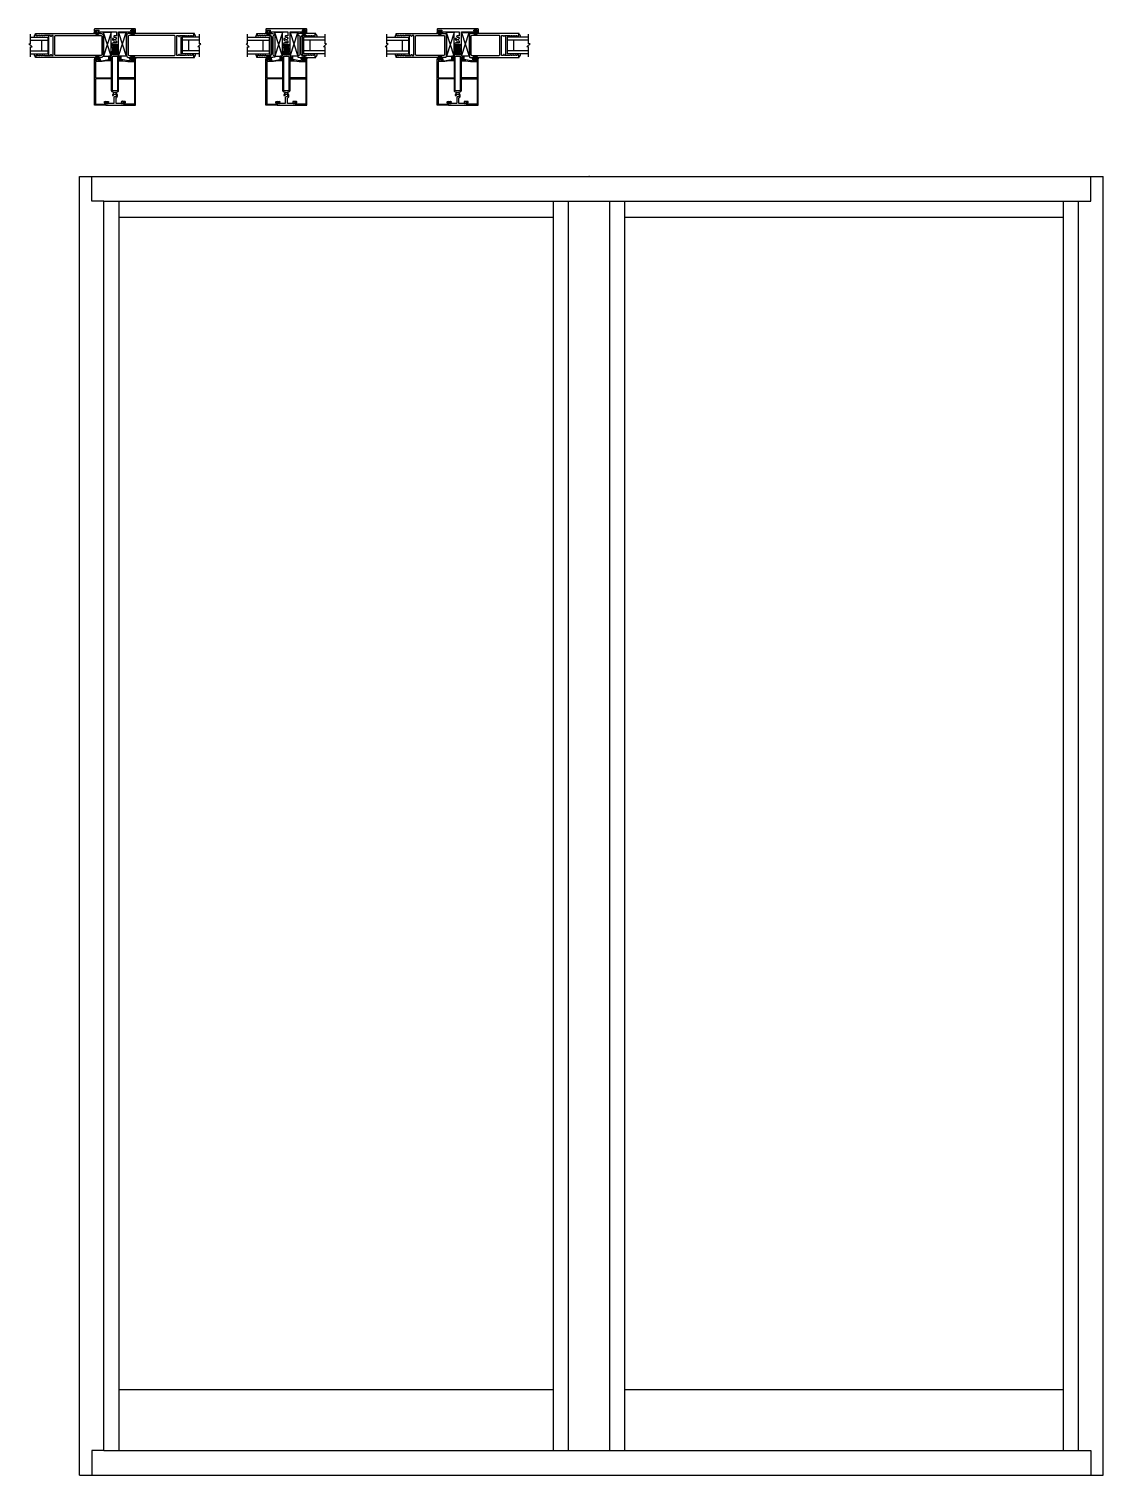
# Model space of a CAD drawing. Extents: x -8 to 56, y -99 to 66.
# Drawn here: x -7.7 to 55.7, y -98.7 to -13.3 of the extents above; entities that cross this region are included whole.
import ezdxf

# ---------------------------------------------------------------- set-up
doc = ezdxf.new("R2010")
doc.units = 0
doc.header["$MEASUREMENT"] = 0
doc.layers.get('0').update_dxf_attribs({"linetype": 'CONTINUOUS'})
for name, color, linetype in [('FRAME', 1, 'CONTINUOUS'), ('GEOMETRY', 1, 'CONTINUOUS'), ('GLASS', 7, 'CONTINUOUS'), ('GLASS-VINYL', 7, 'CONTINUOUS'), ('MISC.', 7, 'CONTINUOUS'), ('SASH', 5, 'CONTINUOUS'), ('TEXT', 7, 'CONTINUOUS'), ('VENT', 5, 'CONTINUOUS')]:
    doc.layers.add(name, color=color, linetype=linetype)

# ---------------------------------------------------------------- blocks, each defined once
blk = doc.blocks.new('3005 Std Lock Stile')
for points in [[(-2.609, 0.565), (-2.629, 0.565), (-2.689, 0.595), (-2.709, 0.595), (-2.709, 0.565), (-2.729, 0.565), (-2.789, 0.595), (-2.809, 0.595), (-2.809, 0.565), (-2.878, 0.565, -0.414214), (-2.909, 0.596), (-2.909, 0.681), (-2.929, 0.681, -0.999996), (-2.929, 0.713), (-2.909, 0.713), (-0.046, 0.713, -0.414214), (0, 0.667), (0, -0.667, -0.414214), (-0.046, -0.713), (-2.909, -0.713), (-2.929, -0.713, -0.999996), (-2.929, -0.681), (-2.909, -0.681), (-2.909, -0.596, -0.414214), (-2.878, -0.565), (-2.809, -0.565), (-2.809, -0.595), (-2.789, -0.595), (-2.729, -0.565), (-2.709, -0.565), (-2.709, -0.595), (-2.689, -0.595), (-2.629, -0.565), (-2.609, -0.565), (-2.609, -0.595), (-2.589, -0.595), (-2.529, -0.565), (-2.509, -0.565), (-2.509, -0.595), (-2.489, -0.595), (-2.429, -0.565), (-2.409, -0.565), (-2.409, -0.595), (-2.066, -0.595), (-2.066, -0.563, -1.000005), (-2.004, -0.563), (-2.004, -0.595), (-1.894, -0.595), (-1.894, 0.595), (-2.004, 0.595), (-2.004, 0.563, -0.999996), (-2.066, 0.563), (-2.066, 0.595), (-2.409, 0.595), (-2.409, 0.565), (-2.429, 0.565), (-2.489, 0.595), (-2.509, 0.595), (-2.509, 0.565), (-2.529, 0.565), (-2.589, 0.595), (-2.609, 0.595)], [(-0.14, 0.588, -0.414214), (-0.094, 0.542), (-0.094, -0.542, -0.414214), (-0.14, -0.588), (-1.754, -0.588, -0.414214), (-1.8, -0.542), (-1.8, 0.542, -0.414214), (-1.754, 0.588)]]:
    blk.add_lwpolyline(points, format="xyb", close=True)
blk = doc.blocks.new('3008 FIXED STILE')
blk.add_lwpolyline([(-1.038, 0.713), (-1.002, 0.713), (-0.1, 0.713), (0, 0.686), (0, 0.619), (-0.006, 0.619, 0.414214), (-0.1, 0.525), (-0.1, -0.525, 0.414214), (-0.006, -0.619), (0, -0.619), (0, -0.686), (-0.1, -0.713), (-1.038, -0.713, -0.999996), (-1.038, -0.681), (-1.018, -0.681), (-1.018, -0.596, -0.414214), (-0.987, -0.565), (-0.918, -0.565), (-0.918, -0.595), (-0.898, -0.595), (-0.838, -0.565), (-0.818, -0.565), (-0.818, -0.595), (-0.798, -0.595), (-0.738, -0.565), (-0.718, -0.565), (-0.718, -0.595), (-0.698, -0.595), (-0.638, -0.565), (-0.618, -0.565), (-0.618, -0.595), (-0.598, -0.595), (-0.538, -0.565), (-0.518, -0.565), (-0.518, -0.595), (-0.269, -0.595, 0.414214), (-0.175, -0.501), (-0.175, 0.501, 0.414214), (-0.269, 0.595), (-0.518, 0.595), (-0.518, 0.565), (-0.538, 0.565), (-0.598, 0.595), (-0.618, 0.595), (-0.618, 0.565), (-0.638, 0.565), (-0.698, 0.595), (-0.718, 0.595), (-0.718, 0.565), (-0.738, 0.565), (-0.798, 0.595), (-0.818, 0.595), (-0.818, 0.565), (-0.838, 0.565), (-0.898, 0.595), (-0.918, 0.595), (-0.918, 0.565), (-0.987, 0.565, -0.414214), (-1.018, 0.596), (-1.018, 0.681), (-1.038, 0.681, -0.999996), (-1.038, 0.713)], format="xyb")
blk = doc.blocks.new('3767 LEADSILE')
for points in [[(3.769, -0.597), (3.749, -0.597), (3.689, -0.565), (3.669, -0.565), (3.669, -0.597), (3.649, -0.597), (3.589, -0.565), (3.569, -0.565), (3.569, -0.597), (3.549, -0.597), (3.489, -0.565), (3.469, -0.565), (3.469, -0.588), (3.126, -0.588), (3.126, -0.556, 1), (3.064, -0.556), (3.064, -0.588), (2.969, -0.588, -0.414214), (2.954, -0.573), (2.954, 0.573, -0.414214), (2.969, 0.588), (3.064, 0.588), (3.064, 0.556, 1), (3.126, 0.556), (3.126, 0.588), (3.469, 0.588), (3.469, 0.565), (3.489, 0.565), (3.549, 0.597), (3.569, 0.597), (3.569, 0.565), (3.589, 0.565), (3.649, 0.597), (3.669, 0.597), (3.669, 0.565), (3.689, 0.565), (3.749, 0.597), (3.769, 0.597), (3.769, 0.565), (3.789, 0.565), (3.849, 0.597), (3.869, 0.597), (3.869, 0.565), (3.938, 0.565, 0.414214), (3.969, 0.596), (3.969, 0.681), (3.989, 0.681, 1), (3.989, 0.713), (0.14, 0.713, 0.414214), (0, 0.573), (0, -0.573, 0.414214), (0.14, -0.713), (3.989, -0.713, 1), (3.989, -0.681), (3.969, -0.681), (3.969, -0.596, 0.414214), (3.938, -0.565), (3.869, -0.565), (3.869, -0.597), (3.849, -0.597), (3.789, -0.565), (3.769, -0.565)], [(2.814, -0.588, 0.414214), (2.86, -0.542), (2.86, 0.542, 0.414214), (2.814, 0.588), (0.14, 0.588, 0.414214), (0.094, 0.542), (0.094, -0.542, 0.414214), (0.14, -0.588)]]:
    blk.add_lwpolyline(points, format="xyb", close=True)
blk = doc.blocks.new('25031')
at = {"layer": 'GEOMETRY', "color": 5}
for p, q in [((-0.035, 0.042), (-0.09, 0.042)), ((-0.09, 0.042), (-0.09, 0)), ((-0.09, 0), (0.09, 0)), ((-0.035, 0.112), (-0.035, 0.042)), ((0.035, 0.042), (0.035, 0.112)), ((0.09, 0.042), (0.035, 0.042)), ((0.09, 0), (0.09, 0.042))]:
    blk.add_line(p, q, dxfattribs=at)
for centre, radius, start, end in [((-0.16, 0.126), 0.01, 165.86854, 267.1063), ((0, 0.086), 0.175, 14.16222, 165.86854), ((0, 3.29), 3.179, 267.1063, 269.36545), ((0, 0.086), 0.135, 30.48079, 149.52589), ((0, 3.29), 3.139, 267.87586, 269.9963), ((0.005, 3.056), 2.904, 269.90051, 272.19223), ((0.005, 3.056), 2.944, 270.58295, 273.02232), ((0.16, 0.126), 0.01, 273.02232, 14.16222)]:
    blk.add_arc(centre, radius, start, end, dxfattribs=at)

msp = doc.modelspace()

# ---------------------------------------------------------------- hatches: boundary and pattern name
h = msp.add_hatch()
h.set_pattern_fill('ANSI32', color=256, scale=0.25, angle=90, style=0)
h.set_pattern_definition([(135, (-21.25459, -23.12155), (-0.06629126, -0.06629126), []), (135, (-21.25459, -23.07736), (-0.06629126, -0.06629126), [])])
h.paths.add_polyline_path([(-2.501, -14.676), (-2.501, -14.425), (-2.526, -14.425, -1), (-2.526, -14.375), (-2.511, -14.375, 0.414214), (-2.501, -14.365), (-2.501, -14.269, 0.414214), (-2.532, -14.238), (-2.757, -14.238, 0.414214), (-2.788, -14.269), (-2.788, -14.365, 0.414214), (-2.778, -14.375), (-2.763, -14.375, -1), (-2.763, -14.425), (-2.798, -14.425), (-2.798, -14.676), (-2.763, -14.676, -1), (-2.763, -14.726), (-2.778, -14.726, 0.414214), (-2.788, -14.736), (-2.788, -14.832, 0.414214), (-2.757, -14.863), (-2.532, -14.863, 0.414214), (-2.501, -14.832), (-2.501, -14.736, 0.414214), (-2.511, -14.726), (-2.526, -14.726, -1), (-2.526, -14.676)])
h = msp.add_hatch()
h.set_pattern_fill('ANSI32', color=256, scale=0.25, angle=90, style=0)
h.set_pattern_definition([(135, (-11.141125, -23.12155), (-0.06629126, -0.06629126), []), (135, (-11.141125, -23.07736), (-0.06629126, -0.06629126), [])])
h.paths.add_polyline_path([(7.612, -14.676), (7.612, -14.425), (7.587, -14.425, -1), (7.587, -14.375), (7.602, -14.375, 0.414214), (7.612, -14.365), (7.612, -14.269, 0.414214), (7.581, -14.238), (7.356, -14.238, 0.414214), (7.325, -14.269), (7.325, -14.365, 0.414214), (7.335, -14.375), (7.35, -14.375, -1), (7.35, -14.425), (7.316, -14.425), (7.316, -14.676), (7.35, -14.676, -1), (7.35, -14.726), (7.335, -14.726, 0.414214), (7.325, -14.736), (7.325, -14.832, 0.414214), (7.356, -14.863), (7.581, -14.863, 0.414214), (7.612, -14.832), (7.612, -14.736, 0.414214), (7.602, -14.726), (7.587, -14.726, -1), (7.587, -14.676)])
h = msp.add_hatch()
h.set_pattern_fill('ANSI32', color=256, scale=0.25, angle=90, style=0)
h.set_pattern_definition([(135, (-1.02766, -23.12155), (-0.06629126, -0.06629126), []), (135, (-1.02766, -23.07736), (-0.06629126, -0.06629126), [])])
h.paths.add_polyline_path([(17.726, -14.676), (17.726, -14.425), (17.701, -14.425, -1), (17.701, -14.375), (17.716, -14.375, 0.414214), (17.726, -14.365), (17.726, -14.269, 0.414214), (17.695, -14.238), (17.47, -14.238, 0.414214), (17.439, -14.269), (17.439, -14.365, 0.414214), (17.449, -14.375), (17.464, -14.375, -1), (17.464, -14.425), (17.429, -14.425), (17.429, -14.676), (17.464, -14.676, -1), (17.464, -14.726), (17.449, -14.726, 0.414214), (17.439, -14.736), (17.439, -14.832, 0.414214), (17.47, -14.863), (17.695, -14.863, 0.414214), (17.726, -14.832), (17.726, -14.736, 0.414214), (17.716, -14.726), (17.701, -14.726, -1), (17.701, -14.676)])

# ---------------------------------------------------------------- linework, layer by layer
at = {"layer": 'FRAME'}
for p, q in [((-4.746, -22.053), (55.664, -22.053)), ((-4.746, -98.719), (-4.746, -22.053)), ((-4.019, -23.507), (-4.019, -22.053)), ((54.937, -23.507), (54.937, -22.053)), ((55.664, -98.719), (55.664, -22.053)), ((-3.292, -23.507), (-4.019, -23.507)), ((-3.292, -23.507), (54.21, -23.507)), ((-3.292, -97.265), (-3.292, -23.507)), ((24.123, -97.265), (24.123, -23.507)), ((26.559, -97.265), (26.559, -23.507)), ((54.21, -97.265), (54.21, -23.507)), ((54.21, -23.507), (54.937, -23.507)), ((-3.292, -97.265), (-4.019, -97.265)), ((-4.019, -97.265), (-4.019, -98.719)), ((-3.292, -97.265), (54.21, -97.265)), ((54.21, -97.265), (54.937, -97.265)), ((54.937, -97.265), (54.937, -98.719)), ((-4.746, -98.719), (55.664, -98.719))]:
    msp.add_line(p, q, dxfattribs=at)
for points in [[(-1.457, -13.507, 0.414214), (-1.426, -13.476), (-1.426, -13.363, 0.414214), (-1.457, -13.332), (-2.645, -13.332), (-3.832, -13.332, 0.414214), (-3.863, -13.363), (-3.863, -13.476, 0.414214), (-3.832, -13.507), (-3.781, -13.507, 0.414214), (-3.756, -13.482, 0.399638), (-3.779, -13.457, -0.399638), (-3.803, -13.432), (-3.803, -13.432, -0.414214), (-3.778, -13.407), (-3.608, -13.407, -0.414214), (-3.583, -13.432), (-3.583, -13.432, -0.399638), (-3.607, -13.457, 0.399638), (-3.631, -13.482, 0.414214), (-3.606, -13.507), (-3.554, -13.507), (-2.551, -13.507), (-2.551, -13.718, -0.517938), (-2.593, -13.747, 0.142368), (-2.679, -13.742, 0.510157), (-2.703, -13.797), (-2.702, -13.798, 0.323599), (-2.663, -13.815, -2.284894), (-2.722, -13.918, 0.323599), (-2.757, -13.892), (-2.758, -13.892, 0.510157), (-2.794, -13.94, 0.42659), (-2.593, -14.041, -0.517938), (-2.551, -14.07), (-2.551, -14.132, -0.414214), (-2.582, -14.163), (-2.757, -14.163, 0.414214), (-2.863, -14.269), (-2.863, -14.394, 0.414214), (-2.832, -14.425), (-2.763, -14.425, 0.414214), (-2.738, -14.4, 0.414214), (-2.763, -14.375), (-2.778, -14.375, -0.414214), (-2.788, -14.365), (-2.788, -14.269, -0.414214), (-2.757, -14.238), (-2.532, -14.238, -0.414214), (-2.501, -14.269), (-2.501, -14.365, -0.414214), (-2.511, -14.375), (-2.526, -14.375, 0.414214), (-2.551, -14.4, 0.414214), (-2.526, -14.425), (-2.511, -14.425), (-2.501, -14.425), (-2.501, -14.676), (-2.511, -14.676), (-2.526, -14.676, 0.414214), (-2.551, -14.701, 0.414214), (-2.526, -14.726), (-2.511, -14.726, -0.414214), (-2.501, -14.736), (-2.501, -14.832, -0.414214), (-2.532, -14.863), (-2.757, -14.863, -0.414214), (-2.788, -14.832), (-2.788, -14.736, -0.414214), (-2.778, -14.726), (-2.763, -14.726, 0.414214), (-2.738, -14.701, 0.414214), (-2.763, -14.676), (-2.832, -14.676, 0.414214), (-2.863, -14.707), (-2.863, -14.934, -0.414214), (-2.873, -14.944), (-2.988, -14.944, 0.414214), (-3.019, -14.975), (-3.019, -15.131, 0.414214), (-2.988, -15.162, 0.414214), (-2.957, -15.131), (-2.957, -15.006), (-2.863, -15.006), (-2.863, -16.957, 0.414214), (-2.757, -17.063), (-2.713, -17.063, -0.414214), (-2.682, -17.094), (-2.682, -17.096, -0.308174), (-2.702, -17.125, 0.227368), (-2.794, -17.224, 0.502305), (-2.758, -17.272, 0.326072), (-2.722, -17.246, -2.386509), (-2.667, -17.348, 0.500407), (-2.707, -17.378), (-2.707, -17.722, -0.414214), (-2.717, -17.732), (-3.014, -17.732, 0.237131), (-3.039, -17.745, -0.457629), (-3.086, -17.748), (-3.156, -17.678, 0.668179), (-3.19, -17.692), (-3.19, -17.822, 0.414214), (-3.18, -17.832), (-2.645, -17.832), (-2.109, -17.832, 0.414214), (-2.099, -17.822), (-2.099, -17.692, 0.668179), (-2.133, -17.678), (-2.203, -17.748, -0.457629), (-2.25, -17.745, 0.237131), (-2.275, -17.732), (-2.572, -17.732, -0.414214), (-2.582, -17.722), (-2.582, -17.432, -0.267949), (-2.567, -17.405, 0.627979), (-2.588, -17.125, -0.308174), (-2.607, -17.096), (-2.607, -17.094, -0.414214), (-2.576, -17.063), (-2.532, -17.063, 0.414214), (-2.426, -16.957), (-2.426, -15.006), (-2.332, -15.006), (-2.332, -15.131, 0.414214), (-2.301, -15.162, 0.414214), (-2.27, -15.131), (-2.27, -14.975, 0.414214), (-2.301, -14.944), (-2.426, -14.944), (-2.426, -13.507), (-1.735, -13.507), (-1.684, -13.507, 0.414214), (-1.659, -13.482, 0.399638), (-1.682, -13.457, -0.399638), (-1.706, -13.432), (-1.706, -13.432, -0.414214), (-1.681, -13.407), (-1.511, -13.407, -0.414214), (-1.486, -13.432), (-1.486, -13.432, -0.399638), (-1.51, -13.457, 0.399638), (-1.534, -13.482), (-1.534, -13.482, 0.414214), (-1.509, -13.507)], [(8.656, -13.507, 0.414214), (8.687, -13.476), (8.687, -13.363, 0.414214), (8.656, -13.332), (7.469, -13.332), (6.281, -13.332, 0.414214), (6.25, -13.363), (6.25, -13.476, 0.414214), (6.281, -13.507), (6.333, -13.507, 0.414214), (6.358, -13.482, 0.399638), (6.334, -13.457, -0.399638), (6.31, -13.432), (6.31, -13.432, -0.414214), (6.335, -13.407), (6.505, -13.407, -0.414214), (6.53, -13.432), (6.53, -13.432, -0.399638), (6.507, -13.457, 0.399638), (6.483, -13.482, 0.414214), (6.508, -13.507), (6.559, -13.507), (7.562, -13.507), (7.562, -13.718, -0.517938), (7.521, -13.747, 0.142368), (7.434, -13.742, 0.510157), (7.411, -13.797), (7.411, -13.798, 0.323599), (7.451, -13.815, -2.284894), (7.391, -13.918, 0.323599), (7.357, -13.892), (7.356, -13.892, 0.510157), (7.32, -13.94, 0.42659), (7.521, -14.041, -0.517938), (7.562, -14.07), (7.562, -14.132, -0.414214), (7.531, -14.163), (7.356, -14.163, 0.414214), (7.25, -14.269), (7.25, -14.394, 0.414214), (7.281, -14.425), (7.35, -14.425, 0.414214), (7.375, -14.4, 0.414214), (7.35, -14.375), (7.335, -14.375, -0.414214), (7.325, -14.365), (7.325, -14.269, -0.414214), (7.356, -14.238), (7.581, -14.238, -0.414214), (7.612, -14.269), (7.612, -14.365, -0.414214), (7.602, -14.375), (7.587, -14.375, 0.414214), (7.562, -14.4, 0.414214), (7.587, -14.425), (7.602, -14.425), (7.612, -14.425), (7.612, -14.676), (7.602, -14.676), (7.587, -14.676, 0.414214), (7.562, -14.701, 0.414214), (7.587, -14.726), (7.602, -14.726, -0.414214), (7.612, -14.736), (7.612, -14.832, -0.414214), (7.581, -14.863), (7.356, -14.863, -0.414214), (7.325, -14.832), (7.325, -14.736, -0.414214), (7.335, -14.726), (7.35, -14.726, 0.414214), (7.375, -14.701, 0.414214), (7.35, -14.676), (7.281, -14.676, 0.414214), (7.25, -14.707), (7.25, -14.934, -0.414214), (7.24, -14.944), (7.125, -14.944, 0.414214), (7.094, -14.975), (7.094, -15.131, 0.414214), (7.125, -15.162, 0.414214), (7.156, -15.131), (7.156, -15.006), (7.25, -15.006), (7.25, -16.957, 0.414214), (7.356, -17.063), (7.4, -17.063, -0.414214), (7.431, -17.094), (7.431, -17.096, -0.308174), (7.412, -17.125, 0.227368), (7.32, -17.224, 0.502305), (7.356, -17.272, 0.326072), (7.391, -17.246, -2.386509), (7.446, -17.348, 0.500407), (7.406, -17.378), (7.406, -17.722, -0.414214), (7.396, -17.732), (7.099, -17.732, 0.237131), (7.074, -17.745, -0.457629), (7.028, -17.748), (6.957, -17.678, 0.668179), (6.923, -17.692), (6.923, -17.822, 0.414214), (6.933, -17.832), (7.469, -17.832), (8.004, -17.832, 0.414214), (8.014, -17.822), (8.014, -17.692, 0.668179), (7.98, -17.678), (7.91, -17.748, -0.457629), (7.863, -17.745, 0.237131), (7.838, -17.732), (7.541, -17.732, -0.414214), (7.531, -17.722), (7.531, -17.432, -0.267949), (7.547, -17.405, 0.627979), (7.526, -17.125, -0.308174), (7.506, -17.096), (7.506, -17.094, -0.414214), (7.537, -17.063), (7.581, -17.063, 0.414214), (7.687, -16.957), (7.687, -15.006), (7.781, -15.006), (7.781, -15.131, 0.414214), (7.812, -15.162, 0.414214), (7.843, -15.131), (7.843, -14.975, 0.414214), (7.812, -14.944), (7.687, -14.944), (7.687, -13.507), (8.378, -13.507), (8.43, -13.507, 0.414214), (8.455, -13.482, 0.399638), (8.431, -13.457, -0.399638), (8.407, -13.432), (8.407, -13.432, -0.414214), (8.432, -13.407), (8.602, -13.407, -0.414214), (8.627, -13.432), (8.627, -13.432, -0.399638), (8.604, -13.457, 0.399638), (8.58, -13.482), (8.58, -13.482, 0.414214), (8.605, -13.507)], [(18.77, -13.507, 0.414214), (18.801, -13.476), (18.801, -13.363, 0.414214), (18.77, -13.332), (17.582, -13.332), (16.395, -13.332, 0.414214), (16.364, -13.363), (16.364, -13.476, 0.414214), (16.395, -13.507), (16.446, -13.507, 0.414214), (16.471, -13.482, 0.399638), (16.448, -13.457, -0.399638), (16.424, -13.432), (16.424, -13.432, -0.414214), (16.449, -13.407), (16.619, -13.407, -0.414214), (16.644, -13.432), (16.644, -13.432, -0.399638), (16.62, -13.457, 0.399638), (16.596, -13.482, 0.414214), (16.621, -13.507), (16.673, -13.507), (17.676, -13.507), (17.676, -13.718, -0.517938), (17.634, -13.747, 0.142368), (17.547, -13.742, 0.510157), (17.524, -13.797), (17.525, -13.798, 0.323599), (17.564, -13.815, -2.284894), (17.505, -13.918, 0.323599), (17.47, -13.892), (17.469, -13.892, 0.510157), (17.433, -13.94, 0.42659), (17.634, -14.041, -0.517938), (17.676, -14.07), (17.676, -14.132, -0.414214), (17.645, -14.163), (17.47, -14.163, 0.414214), (17.364, -14.269), (17.364, -14.394, 0.414214), (17.395, -14.425), (17.464, -14.425, 0.414214), (17.489, -14.4, 0.414214), (17.464, -14.375), (17.449, -14.375, -0.414214), (17.439, -14.365), (17.439, -14.269, -0.414214), (17.47, -14.238), (17.695, -14.238, -0.414214), (17.726, -14.269), (17.726, -14.365, -0.414214), (17.716, -14.375), (17.701, -14.375, 0.414214), (17.676, -14.4, 0.414214), (17.701, -14.425), (17.716, -14.425), (17.726, -14.425), (17.726, -14.676), (17.716, -14.676), (17.701, -14.676, 0.414214), (17.676, -14.701, 0.414214), (17.701, -14.726), (17.716, -14.726, -0.414214), (17.726, -14.736), (17.726, -14.832, -0.414214), (17.695, -14.863), (17.47, -14.863, -0.414214), (17.439, -14.832), (17.439, -14.736, -0.414214), (17.449, -14.726), (17.464, -14.726, 0.414214), (17.489, -14.701, 0.414214), (17.464, -14.676), (17.395, -14.676, 0.414214), (17.364, -14.707), (17.364, -14.934, -0.414214), (17.354, -14.944), (17.239, -14.944, 0.414214), (17.208, -14.975), (17.208, -15.131, 0.414214), (17.239, -15.162, 0.414214), (17.27, -15.131), (17.27, -15.006), (17.364, -15.006), (17.364, -16.957, 0.414214), (17.47, -17.063), (17.514, -17.063, -0.414214), (17.545, -17.094), (17.545, -17.096, -0.308174), (17.525, -17.125, 0.227368), (17.433, -17.224, 0.502305), (17.469, -17.272, 0.326072), (17.505, -17.246, -2.386509), (17.559, -17.348, 0.500407), (17.52, -17.378), (17.52, -17.722, -0.414214), (17.51, -17.732), (17.213, -17.732, 0.237131), (17.188, -17.745, -0.457629), (17.141, -17.748), (17.071, -17.678, 0.668179), (17.037, -17.692), (17.037, -17.822, 0.414214), (17.047, -17.832), (17.582, -17.832), (18.118, -17.832, 0.414214), (18.128, -17.822), (18.128, -17.692, 0.668179), (18.094, -17.678), (18.024, -17.748, -0.457629), (17.977, -17.745, 0.237131), (17.952, -17.732), (17.655, -17.732, -0.414214), (17.645, -17.722), (17.645, -17.432, -0.267949), (17.66, -17.405, 0.627979), (17.639, -17.125, -0.308174), (17.62, -17.096), (17.62, -17.094, -0.414214), (17.651, -17.063), (17.695, -17.063, 0.414214), (17.801, -16.957), (17.801, -15.006), (17.895, -15.006), (17.895, -15.131, 0.414214), (17.926, -15.162, 0.414214), (17.957, -15.131), (17.957, -14.975, 0.414214), (17.926, -14.944), (17.801, -14.944), (17.801, -13.507), (18.492, -13.507), (18.543, -13.507, 0.414214), (18.568, -13.482, 0.399638), (18.545, -13.457, -0.399638), (18.521, -13.432), (18.521, -13.432, -0.414214), (18.546, -13.407), (18.716, -13.407, -0.414214), (18.741, -13.432), (18.741, -13.432, -0.399638), (18.717, -13.457, 0.399638), (18.693, -13.482), (18.693, -13.482, 0.414214), (18.718, -13.507)], [(-3.783, -17.782), (-3.261, -17.782, 0.440011), (-3.251, -17.771), (-3.261, -17.65, -0.440011), (-3.231, -17.616), (-3.202, -17.616, 0.267949), (-3.193, -17.611, -0.57735), (-3.176, -17.611, 0.267949), (-3.167, -17.616), (-3.102, -17.616, 0.267949), (-3.093, -17.611, -0.57735), (-3.076, -17.611, 0.267949), (-3.067, -17.616), (-3.038, -17.616, -0.691708), (-3.025, -17.651), (-3.089, -17.707, -0.395486), (-3.116, -17.706), (-3.15, -17.672), (-3.203, -17.672), (-3.19, -17.821, -0.440011), (-3.2, -17.832), (-3.848, -17.832, -0.414214), (-3.858, -17.822), (-3.858, -15.138, -0.414214), (-3.827, -15.107), (-3.774, -15.107, -0.975), (-3.772, -15.157, 0.975), (-3.771, -15.207), (-3.601, -15.207, 0.975), (-3.6, -15.157, -0.975), (-3.599, -15.107), (-3.545, -15.107, -0.414214), (-3.514, -15.138), (-3.514, -15.176, 0.414214), (-3.483, -15.207), (-3.42, -15.207, 0.035412), (-3.416, -15.207), (-3.121, -15.163, -0.035412), (-3.109, -15.162), (-2.929, -15.162, 0.414214), (-2.919, -15.152), (-2.919, -15.08, -1), (-2.863, -15.08), (-2.863, -15.187, -0.414214), (-2.894, -15.218), (-3.109, -15.218, 0.035412), (-3.114, -15.219), (-3.408, -15.262, -0.035412), (-3.42, -15.263), (-3.783, -15.263, 0.414214), (-3.793, -15.273), (-3.793, -16.204, 0.414214), (-3.783, -16.214), (-2.891, -16.214, -1), (-2.891, -16.27), (-3.783, -16.27, 0.414214), (-3.793, -16.28), (-3.793, -17.772, 0.414214)], [(-2.501, -16.957, -0.414214), (-2.532, -16.988), (-2.757, -16.988, -0.414214), (-2.788, -16.957), (-2.788, -14.969, -0.414214), (-2.757, -14.938), (-2.532, -14.938, -0.414214), (-2.501, -14.969)], [(-1.506, -17.782), (-2.029, -17.782, -0.440011), (-2.039, -17.771), (-2.028, -17.65, 0.440011), (-2.059, -17.616), (-2.088, -17.616, -0.267949), (-2.096, -17.611, 0.57735), (-2.114, -17.611, -0.267949), (-2.122, -17.616), (-2.188, -17.616, -0.267949), (-2.196, -17.611, 0.57735), (-2.214, -17.611, -0.267949), (-2.222, -17.616), (-2.251, -17.616, 0.691708), (-2.264, -17.651), (-2.201, -17.707, 0.395486), (-2.173, -17.706), (-2.139, -17.672), (-2.086, -17.672), (-2.099, -17.821, 0.440011), (-2.089, -17.832), (-1.441, -17.832, 0.414214), (-1.431, -17.822), (-1.431, -15.138, 0.414214), (-1.462, -15.107), (-1.516, -15.107, 0.975), (-1.517, -15.157, -0.975), (-1.518, -15.207), (-1.688, -15.207, -0.975), (-1.689, -15.157, 0.975), (-1.691, -15.107), (-1.744, -15.107, 0.414214), (-1.775, -15.138), (-1.775, -15.176, -0.414214), (-1.806, -15.207), (-1.869, -15.207, -0.035412), (-1.874, -15.207), (-2.168, -15.163, 0.035412), (-2.18, -15.162), (-2.36, -15.162, -0.414214), (-2.37, -15.152), (-2.37, -15.08, 1), (-2.426, -15.08), (-2.426, -15.187, 0.414214), (-2.395, -15.218), (-2.18, -15.218, -0.035412), (-2.176, -15.219), (-1.881, -15.262, 0.035412), (-1.869, -15.263), (-1.506, -15.263, -0.414214), (-1.496, -15.273), (-1.496, -16.204, -0.414214), (-1.506, -16.214), (-2.398, -16.214, 1), (-2.398, -16.27), (-1.506, -16.27, -0.414214), (-1.496, -16.28), (-1.496, -17.772, -0.414214)], [(6.33, -17.782), (6.853, -17.782, 0.440011), (6.863, -17.771), (6.852, -17.65, -0.440011), (6.883, -17.616), (6.912, -17.616, 0.267949), (6.92, -17.611, -0.57735), (6.938, -17.611, 0.267949), (6.946, -17.616), (7.012, -17.616, 0.267949), (7.02, -17.611, -0.57735), (7.038, -17.611, 0.267949), (7.046, -17.616), (7.075, -17.616, -0.691708), (7.089, -17.651), (7.025, -17.707, -0.395486), (6.997, -17.706), (6.963, -17.672), (6.91, -17.672), (6.923, -17.821, -0.440011), (6.913, -17.832), (6.265, -17.832, -0.414214), (6.255, -17.822), (6.255, -15.138, -0.414214), (6.286, -15.107), (6.34, -15.107, -0.975), (6.341, -15.157, 0.975), (6.342, -15.207), (6.512, -15.207, 0.975), (6.514, -15.157, -0.975), (6.515, -15.107), (6.568, -15.107, -0.414214), (6.599, -15.138), (6.599, -15.176, 0.414214), (6.63, -15.207), (6.693, -15.207, 0.035412), (6.698, -15.207), (6.992, -15.163, -0.035412), (7.004, -15.162), (7.184, -15.162, 0.414214), (7.194, -15.152), (7.194, -15.08, -1), (7.25, -15.08), (7.25, -15.187, -0.414214), (7.219, -15.218), (7.004, -15.218, 0.035412), (7, -15.219), (6.706, -15.262, -0.035412), (6.693, -15.263), (6.33, -15.263, 0.414214), (6.32, -15.273), (6.32, -16.204, 0.414214), (6.33, -16.214), (7.222, -16.214, -1), (7.222, -16.27), (6.33, -16.27, 0.414214), (6.32, -16.28), (6.32, -17.772, 0.414214)], [(7.612, -16.957, -0.414214), (7.581, -16.988), (7.356, -16.988, -0.414214), (7.325, -16.957), (7.325, -14.969, -0.414214), (7.356, -14.938), (7.581, -14.938, -0.414214), (7.612, -14.969)], [(8.607, -17.782), (8.085, -17.782, -0.440011), (8.075, -17.771), (8.086, -17.65, 0.440011), (8.055, -17.616), (8.026, -17.616, -0.267949), (8.017, -17.611, 0.57735), (8, -17.611, -0.267949), (7.991, -17.616), (7.926, -17.616, -0.267949), (7.917, -17.611, 0.57735), (7.9, -17.611, -0.267949), (7.891, -17.616), (7.862, -17.616, 0.691708), (7.849, -17.651), (7.913, -17.707, 0.395486), (7.94, -17.706), (7.974, -17.672), (8.027, -17.672), (8.014, -17.821, 0.440011), (8.024, -17.832), (8.672, -17.832, 0.414214), (8.682, -17.822), (8.682, -15.138, 0.414214), (8.651, -15.107), (8.598, -15.107, 0.975), (8.597, -15.157, -0.975), (8.595, -15.207), (8.425, -15.207, -0.975), (8.424, -15.157, 0.975), (8.423, -15.107), (8.369, -15.107, 0.414214), (8.338, -15.138), (8.338, -15.176, -0.414214), (8.307, -15.207), (8.244, -15.207, -0.035412), (8.24, -15.207), (7.946, -15.163, 0.035412), (7.933, -15.162), (7.753, -15.162, -0.414214), (7.743, -15.152), (7.743, -15.08, 1), (7.687, -15.08), (7.687, -15.187, 0.414214), (7.718, -15.218), (7.933, -15.218, -0.035412), (7.938, -15.219), (8.232, -15.262, 0.035412), (8.244, -15.263), (8.607, -15.263, -0.414214), (8.617, -15.273), (8.617, -16.204, -0.414214), (8.607, -16.214), (7.715, -16.214, 1), (7.715, -16.27), (8.607, -16.27, -0.414214), (8.617, -16.28), (8.617, -17.772, -0.414214)], [(16.444, -17.782), (16.966, -17.782, 0.440011), (16.976, -17.771), (16.966, -17.65, -0.440011), (16.996, -17.616), (17.025, -17.616, 0.267949), (17.034, -17.611, -0.57735), (17.051, -17.611, 0.267949), (17.06, -17.616), (17.125, -17.616, 0.267949), (17.134, -17.611, -0.57735), (17.151, -17.611, 0.267949), (17.16, -17.616), (17.189, -17.616, -0.691708), (17.202, -17.651), (17.138, -17.707, -0.395486), (17.111, -17.706), (17.077, -17.672), (17.024, -17.672), (17.037, -17.821, -0.440011), (17.027, -17.832), (16.379, -17.832, -0.414214), (16.369, -17.822), (16.369, -15.138, -0.414214), (16.4, -15.107), (16.453, -15.107, -0.975), (16.455, -15.157, 0.975), (16.456, -15.207), (16.626, -15.207, 0.975), (16.627, -15.157, -0.975), (16.628, -15.107), (16.682, -15.107, -0.414214), (16.713, -15.138), (16.713, -15.176, 0.414214), (16.744, -15.207), (16.807, -15.207, 0.035412), (16.811, -15.207), (17.105, -15.163, -0.035412), (17.118, -15.162), (17.298, -15.162, 0.414214), (17.308, -15.152), (17.308, -15.08, -1), (17.364, -15.08), (17.364, -15.187, -0.414214), (17.333, -15.218), (17.118, -15.218, 0.035412), (17.113, -15.219), (16.819, -15.262, -0.035412), (16.807, -15.263), (16.444, -15.263, 0.414214), (16.434, -15.273), (16.434, -16.204, 0.414214), (16.444, -16.214), (17.336, -16.214, -1), (17.336, -16.27), (16.444, -16.27, 0.414214), (16.434, -16.28), (16.434, -17.772, 0.414214)], [(17.726, -16.957, -0.414214), (17.695, -16.988), (17.47, -16.988, -0.414214), (17.439, -16.957), (17.439, -14.969, -0.414214), (17.47, -14.938), (17.695, -14.938, -0.414214), (17.726, -14.969)], [(18.721, -17.782), (18.198, -17.782, -0.440011), (18.188, -17.771), (18.199, -17.65, 0.440011), (18.168, -17.616), (18.139, -17.616, -0.267949), (18.131, -17.611, 0.57735), (18.113, -17.611, -0.267949), (18.105, -17.616), (18.039, -17.616, -0.267949), (18.031, -17.611, 0.57735), (18.013, -17.611, -0.267949), (18.005, -17.616), (17.976, -17.616, 0.691708), (17.963, -17.651), (18.026, -17.707, 0.395486), (18.054, -17.706), (18.088, -17.672), (18.141, -17.672), (18.128, -17.821, 0.440011), (18.138, -17.832), (18.786, -17.832, 0.414214), (18.796, -17.822), (18.796, -15.138, 0.414214), (18.765, -15.107), (18.711, -15.107, 0.975), (18.71, -15.157, -0.975), (18.709, -15.207), (18.539, -15.207, -0.975), (18.538, -15.157, 0.975), (18.536, -15.107), (18.483, -15.107, 0.414214), (18.452, -15.138), (18.452, -15.176, -0.414214), (18.421, -15.207), (18.358, -15.207, -0.035412), (18.353, -15.207), (18.059, -15.163, 0.035412), (18.047, -15.162), (17.867, -15.162, -0.414214), (17.857, -15.152), (17.857, -15.08, 1), (17.801, -15.08), (17.801, -15.187, 0.414214), (17.832, -15.218), (18.047, -15.218, -0.035412), (18.051, -15.219), (18.345, -15.262, 0.035412), (18.358, -15.263), (18.721, -15.263, -0.414214), (18.731, -15.273), (18.731, -16.204, -0.414214), (18.721, -16.214), (17.829, -16.214, 1), (17.829, -16.27), (18.721, -16.27, -0.414214), (18.731, -16.28), (18.731, -17.772, -0.414214)]]:
    msp.add_lwpolyline(points, format="xyb", close=True, dxfattribs=at)
at = {"layer": 'GLASS'}
for p, q in [((-2.863, -14.945), (-3.315, -13.537)), ((-2.863, -13.537), (-3.315, -14.945)), ((-2.863, -13.537), (-3.315, -13.537)), ((-2.863, -14.945), (-2.863, -13.537)), ((-2.426, -13.537), (-1.974, -14.945)), ((-2.426, -14.945), (-1.974, -13.537)), ((-2.426, -13.537), (-1.974, -13.537)), ((-2.426, -14.945), (-2.426, -13.537)), ((7.25, -13.537), (6.798, -13.537)), ((7.25, -13.537), (6.798, -14.945)), ((7.25, -14.945), (6.798, -13.537)), ((7.25, -14.945), (7.25, -13.537)), ((7.687, -13.537), (8.139, -13.537)), ((7.687, -14.945), (8.139, -13.537)), ((7.687, -13.537), (8.139, -14.945)), ((7.687, -14.945), (7.687, -13.537)), ((17.364, -13.537), (16.912, -13.537)), ((17.364, -13.537), (16.912, -14.945)), ((17.364, -14.945), (16.912, -13.537)), ((17.364, -14.945), (17.364, -13.537)), ((17.801, -13.537), (18.253, -13.537)), ((17.801, -14.945), (18.253, -13.537)), ((17.801, -13.537), (18.253, -14.945)), ((17.801, -14.945), (17.801, -13.537)), ((-3.315, -14.945), (-2.863, -14.945)), ((-1.974, -14.945), (-2.426, -14.945)), ((6.798, -14.945), (7.25, -14.945)), ((8.139, -14.945), (7.687, -14.945)), ((16.912, -14.945), (17.364, -14.945)), ((18.253, -14.945), (17.801, -14.945))]:
    msp.add_line(p, q, dxfattribs=at)
at = {"layer": 'GLASS-VINYL', "color": 7}
for p, q in [((-7.637, -13.811), (-6.614, -13.811)), ((-7.637, -13.999), (-6.614, -13.999)), ((-6.989, -13.999), (-6.989, -14.624)), ((-6.614, -13.811), (-6.614, -14.811)), ((-6.549, -14.906), (-6.549, -13.716)), ((1.259, -14.906), (1.259, -13.716)), ((2.348, -13.811), (1.324, -13.811)), ((1.324, -13.811), (1.324, -14.811)), ((2.348, -13.999), (1.324, -13.999)), ((1.699, -13.999), (1.699, -14.624)), ((5.178, -13.811), (6.451, -13.811)), ((5.178, -13.999), (6.451, -13.999)), ((6.076, -13.999), (6.076, -14.624)), ((6.451, -13.811), (6.451, -14.811)), ((6.516, -14.906), (6.516, -13.716)), ((8.422, -14.906), (8.422, -13.716)), ((9.76, -13.811), (8.487, -13.811)), ((8.487, -13.811), (8.487, -14.811)), ((9.76, -13.999), (8.487, -13.999)), ((8.862, -13.999), (8.862, -14.624)), ((13.4, -13.811), (14.673, -13.811)), ((13.4, -13.999), (14.673, -13.999)), ((14.298, -13.999), (14.298, -14.624)), ((14.673, -13.811), (14.673, -14.811)), ((14.738, -14.906), (14.738, -13.716)), ((20.426, -14.906), (20.426, -13.716)), ((21.764, -13.811), (20.491, -13.811)), ((20.491, -13.811), (20.491, -14.811)), ((21.764, -13.999), (20.491, -13.999)), ((20.866, -13.999), (20.866, -14.624)), ((-7.637, -14.624), (-6.614, -14.624)), ((-7.637, -14.811), (-6.614, -14.811)), ((2.348, -14.624), (1.324, -14.624)), ((2.348, -14.811), (1.324, -14.811)), ((5.178, -14.624), (6.451, -14.624)), ((5.178, -14.811), (6.451, -14.811)), ((9.76, -14.624), (8.487, -14.624)), ((9.76, -14.811), (8.487, -14.811)), ((13.4, -14.624), (14.673, -14.624)), ((13.4, -14.811), (14.673, -14.811)), ((21.764, -14.624), (20.491, -14.624)), ((21.764, -14.811), (20.491, -14.811))]:
    msp.add_line(p, q, dxfattribs=at)
for centre, start, end in [((-7.256, -13.787), 107.35423, 189.24028), ((1.966, -13.787), 350.75972, 72.64577), ((5.809, -13.787), 107.35423, 189.24028), ((9.129, -13.787), 350.75972, 72.64577), ((14.031, -13.787), 107.35423, 189.24028), ((21.133, -13.787), 350.75972, 72.64577), ((-7.256, -14.836), 170.75972, 252.64577), ((1.966, -14.836), 287.35423, 9.24028), ((5.809, -14.836), 170.75972, 252.64577), ((9.129, -14.836), 287.35423, 9.24028), ((14.031, -14.836), 170.75972, 252.64577), ((21.133, -14.836), 287.35423, 9.24028)]:
    msp.add_arc(centre, 0.153, start, end, dxfattribs=at)
at = {"layer": 'MISC.'}
for points in [[(-7.637, -14.982), (-7.637, -14.393), (-7.536, -14.393), (-7.721, -14.209), (-7.637, -14.209), (-7.637, -13.641)], [(2.348, -14.982), (2.348, -14.393), (2.247, -14.393), (2.431, -14.209), (2.348, -14.209), (2.348, -13.641)], [(5.178, -14.982), (5.178, -14.393), (5.279, -14.393), (5.094, -14.209), (5.178, -14.209), (5.178, -13.641)], [(9.76, -14.982), (9.76, -14.393), (9.659, -14.393), (9.843, -14.209), (9.76, -14.209), (9.76, -13.641)], [(13.4, -14.982), (13.4, -14.393), (13.299, -14.393), (13.484, -14.209), (13.4, -14.209), (13.4, -13.641)], [(21.764, -14.982), (21.764, -14.393), (21.663, -14.393), (21.848, -14.209), (21.764, -14.209), (21.764, -13.641)]]:
    msp.add_lwpolyline(points, dxfattribs=at)
at = {"layer": 'SASH'}
for p, q in [((-2.404, -97.265), (-2.404, -23.507)), ((23.235, -97.265), (23.235, -23.507)), ((27.447, -97.265), (27.447, -23.507)), ((53.322, -97.265), (53.322, -23.507)), ((-2.404, -24.45), (23.235, -24.45)), ((27.447, -24.45), (53.322, -24.45)), ((-2.404, -93.666), (23.235, -93.666)), ((27.447, -93.666), (53.322, -93.666))]:
    msp.add_line(p, q, dxfattribs=at)
at = {"layer": 'TEXT'}
for p, q in [((-3.315, -13.537), (-3.315, -14.945)), ((-1.974, -13.537), (-1.974, -14.945)), ((6.798, -13.537), (6.798, -14.945)), ((8.139, -13.537), (8.139, -14.945)), ((16.912, -13.537), (16.912, -14.945)), ((18.253, -13.537), (18.253, -14.945)), ((-2.798, -14.425), (-2.798, -14.676)), ((7.316, -14.425), (7.316, -14.676)), ((17.429, -14.425), (17.429, -14.676))]:
    msp.add_line(p, q, dxfattribs=at)
msp.add_point((25.341, -22.053), dxfattribs=at)

# ---------------------------------------------------------------- block references
at = {"layer": 'SASH'}
msp.add_blockref('3008 FIXED STILE', (6.781, -14.311), dxfattribs=at)
at = {"layer": 'SASH', "xscale": -1}
msp.add_blockref('3008 FIXED STILE', (8.156, -14.311), dxfattribs=at)
at = {"layer": 'TEXT', "xscale": -1, "rotation": 180}
for p in [(-3.693, -13.407), (6.42, -13.407), (16.534, -13.407)]:
    msp.add_blockref('25031', p, dxfattribs=at)
at = {"layer": 'TEXT', "rotation": 180}
for p in [(-1.596, -13.407), (8.517, -13.407), (18.631, -13.407)]:
    msp.add_blockref('25031', p, dxfattribs=at)
at = {"layer": 'TEXT'}
for p in [(-3.686, -15.207), (6.427, -15.207), (16.541, -15.207)]:
    msp.add_blockref('25031', p, dxfattribs=at)
at = {"layer": 'TEXT', "xscale": -1}
for p in [(-1.603, -15.207), (8.51, -15.207), (18.624, -15.207)]:
    msp.add_blockref('25031', p, dxfattribs=at)
at = {"layer": 'VENT', "xscale": -1}
for name, p in [('3767 LEADSILE', (-3.332, -14.311)), ('3005 Std Lock Stile', (18.27, -14.307))]:
    msp.add_blockref(name, p, dxfattribs=at)
at = {"layer": 'VENT'}
for name, p in [('3767 LEADSILE', (-1.957, -14.311)), ('3005 Std Lock Stile', (16.895, -14.307))]:
    msp.add_blockref(name, p, dxfattribs=at)

doc.saveas('drawing.dxf')
